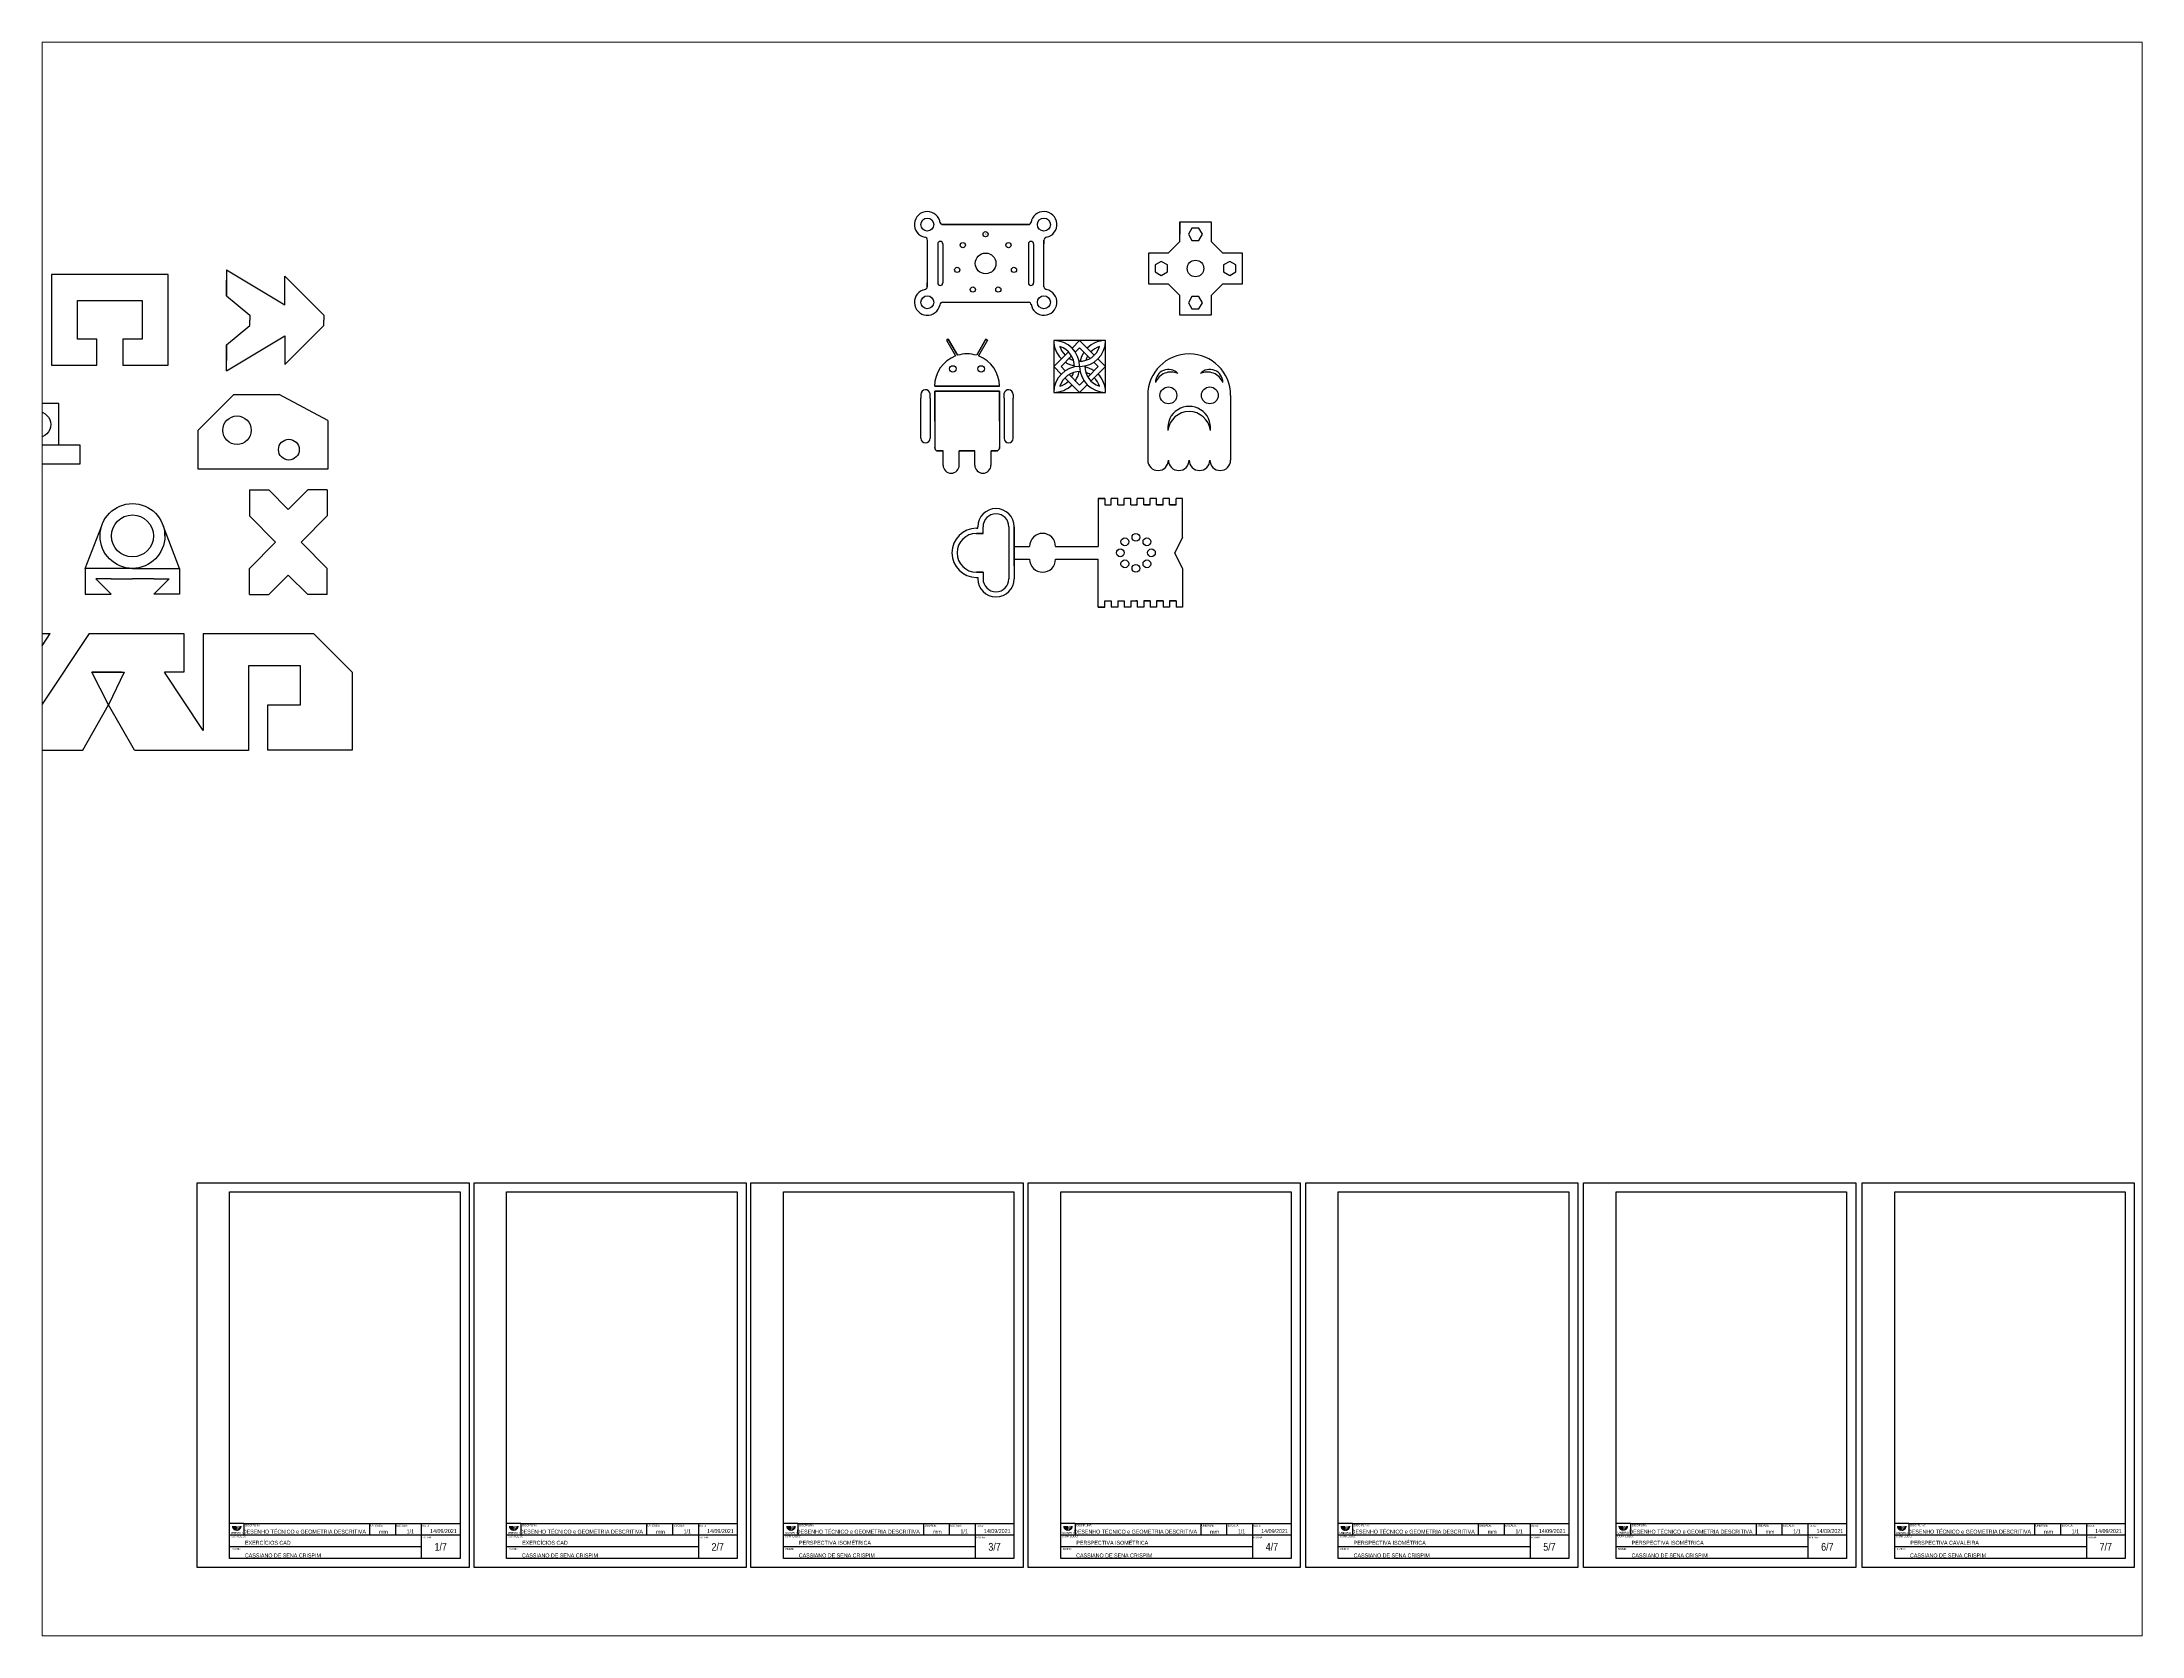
# Paper-space layout 'Layout2' of a CAD drawing. Header units: millimetres. Extents: x 26 to 231, y 20 to 176.
# The model-space entities are those that its viewports show. They can reach past a viewport. Long polylines and large blocks are cut down to what shows.
import ezdxf

# ---------------------------------------------------------------- set-up
doc = ezdxf.new("R2010")
doc.units = ezdxf.units.MM
doc.header["$LTSCALE"] = 0.25
doc.layers.add('Prancha - Selo', color=7, linetype='Continuous', lineweight=30)
doc.styles.get("Standard").update_dxf_attribs({"font": 'arial.ttf'})

# ---------------------------------------------------------------- blocks, each defined once
blk = doc.blocks.new('A$C5FD40010')
at = {"layer": 'Prancha - Selo'}
h = blk.add_hatch(color=256, dxfattribs=at)
h.paths.add_polyline_path([(7.7, 4.2), (7.8, 4.4), (7.8, 4.5), (7.9, 4.7), (8, 4.9), (8, 5.1), (8, 5.2), (8.1, 5.4), (8.1, 5.6), (8.1, 5.8), (8.1, 6), (6.9, 6), (4.4, 2.5), (4.4, 2.8), (6.6, 6), (6.3, 6), (4.4, 3.3), (4.4, 3.6), (6, 6), (5.7, 6), (4.4, 4.1), (4.4, 4.4), (5.5, 6), (5.2, 6), (4.4, 4.9), (4.4, 6), (0.7, 6), (0.7, 5.8), (0.7, 5.6), (0.7, 5.4), (0.7, 5.2), (0.8, 5.1), (0.8, 4.9), (0.9, 4.7), (1, 4.5), (1, 4.4), (1.1, 4.2), (1.2, 4), (1.3, 3.9), (1.4, 3.7), (1.5, 3.6), (1.6, 3.5), (1.8, 3.3), (1.9, 3.2), (2, 3.1), (2.2, 3), (2.3, 2.9), (2.5, 2.8), (2.6, 2.7), (2.8, 2.6), (2.9, 2.5), (3.1, 2.5), (3.3, 2.4), (3.5, 2.4), (3.7, 2.3), (3.8, 2.3), (4, 2.3), (4.2, 2.2), (4.4, 2.2), (4.6, 2.2), (4.8, 2.3), (5, 2.3), (5.2, 2.3), (5.3, 2.4), (5.5, 2.4), (5.7, 2.5), (5.9, 2.5), (6, 2.6), (6.2, 2.7), (6.3, 2.8), (6.5, 2.9), (6.6, 3), (6.8, 3.1), (6.9, 3.2), (7, 3.3), (7.2, 3.5), (7.3, 3.6), (7.4, 3.7), (7.5, 3.9), (7.6, 4)])
h.paths.add_polyline_path([(8.8, 1.5), (8.5, 1.5), (8.5, 0), (8.8, 0)])
h.paths.add_polyline_path([(8.2, 0.2), (7.5, 0.2), (7.5, 1.5), (7.2, 1.5), (7.2, 0), (8.2, 0)])
h.paths.add_polyline_path([(6.4, 1.5), (6, 1.5), (5.4, 0), (5.7, 0), (6.2, 1.2), (6.7, 0), (7, 0)])
h.paths.add_polyline_path([(5.6, 1.5), (5.3, 1.5), (4.8, 0.3), (4.4, 1.5), (4.1, 1.5), (4.6, 0), (5, 0)])
h.paths.add_polyline_path([(3.8, 1.5), (3.5, 1.5), (3.5, 0), (3.8, 0)])
h.paths.add_polyline_path([(3.2, 1.5), (2.9, 1.5), (2.9, 0.4), (2, 1.5), (1.8, 1.5), (1.8, 0), (2, 0), (2, 1.1), (2.8, 0), (3.2, 0)])
h.paths.add_polyline_path([(1.1, 0.1), (1.1, 0.2), (1.2, 0.2), (1.2, 0.2), (1.2, 0.2), (1.2, 0.3), (1.3, 0.3), (1.3, 0.3), (1.3, 0.3), (1.3, 0.4), (1.3, 0.4), (1.3, 0.4), (1.3, 0.5), (1.4, 0.5), (1.4, 0.5), (1.4, 0.6), (1.4, 0.6), (1.4, 0.6), (1.4, 0.7), (1.4, 0.7), (1.4, 1.5), (1.1, 1.5), (1.1, 0.7), (1.1, 0.7), (1.1, 0.6), (1.1, 0.6), (1.1, 0.6), (1.1, 0.6), (1.1, 0.6), (1.1, 0.5), (1.1, 0.5), (1.1, 0.5), (1, 0.5), (1, 0.5), (1, 0.4), (1, 0.4), (1, 0.4), (1, 0.4), (0.9, 0.4), (0.9, 0.4), (0.9, 0.3), (0.9, 0.3), (0.9, 0.3), (0.8, 0.3), (0.8, 0.3), (0.8, 0.3), (0.8, 0.3), (0.8, 0.3), (0.7, 0.3), (0.7, 0.3), (0.7, 0.3), (0.6, 0.3), (0.6, 0.3), (0.6, 0.3), (0.6, 0.3), (0.6, 0.3), (0.5, 0.3), (0.5, 0.3), (0.5, 0.3), (0.5, 0.3), (0.5, 0.4), (0.4, 0.4), (0.4, 0.4), (0.4, 0.4), (0.4, 0.4), (0.4, 0.4), (0.4, 0.5), (0.3, 0.5), (0.3, 0.5), (0.3, 0.5), (0.3, 0.5), (0.3, 0.6), (0.3, 0.6), (0.3, 0.6), (0.3, 0.6), (0.3, 0.7), (0.3, 0.7), (0.3, 0.7), (0.3, 1.5), (0, 1.5), (0, 0.7), (0, 0.7), (0, 0.6), (0, 0.6), (0, 0.6), (0, 0.5), (0, 0.5), (0, 0.5), (0.1, 0.4), (0.1, 0.4), (0.1, 0.4), (0.1, 0.3), (0.1, 0.3), (0.1, 0.3), (0.2, 0.3), (0.2, 0.2), (0.2, 0.2), (0.2, 0.2), (0.3, 0.2), (0.3, 0.1), (0.3, 0.1), (0.3, 0.1), (0.4, 0.1), (0.4, 0.1), (0.4, 0.1), (0.5, 0), (0.5, 0), (0.5, 0), (0.6, 0), (0.6, 0), (0.6, 0), (0.7, 0), (0.7, 0), (0.7, 0), (0.8, 0), (0.8, 0), (0.8, 0), (0.9, 0), (0.9, 0), (0.9, 0), (1, 0.1), (1, 0.1), (1, 0.1), (1.1, 0.1), (1.1, 0.1)])

msp = doc.modelspace()

# ---------------------------------------------------------------- linework, layer by layer
for p, q in [((2522.8, 2978.4), (2513.9, 2969.7)), ((2555.7, 2969.7), (2546.8, 2978.4)), ((2497.9, 2859.8), (2497.9, 2834.8)), ((2561.9, 2859.8), (2561.9, 2834.8)), ((2513.4, 2834.8), (2513.9, 2834.8)), ((2546.4, 2834.8), (2545.9, 2834.8))]:
    msp.add_line(p, q)
for points in [[(2852, 3094.2)], [(2532, 2988.9), (2529.3, 2984.1), (2532, 2979.3), (2537.5, 2979.3), (2540.3, 2984.1), (2537.5, 2988.9)], [(2508.4, 2963.2), (2503.6, 2960.5), (2503.6, 2955), (2508.4, 2952.2), (2513.1, 2955), (2513.1, 2960.5)], [(2561.2, 2963.2), (2556.4, 2960.5), (2556.4, 2955), (2561.2, 2952.2), (2565.9, 2955), (2565.9, 2960.5)], [(2532, 2936.1), (2529.3, 2931.3), (2532, 2926.5), (2537.5, 2926.5), (2540.3, 2931.3), (2537.5, 2936.1)], [(2425.4, 2902.1), (2425.4, 2862.1), (2465.4, 2862.1), (2465.4, 2902.1)], [(2631.4, 2472.2)], [(2536.8, 2309.6)], [(1789.2, 2245.3), (1967.2, 2245.3), (1967.2, 1962.3), (1789.2, 1962.3)], [(2003.1, 2245.3), (2181, 2245.3), (2181, 1962.3), (2003.1, 1962.3)], [(2216.8, 2245.3), (2394.7, 2245.3), (2394.7, 1962.3), (2216.8, 1962.3)], [(2430.8, 2245.3), (2608.7, 2245.3), (2608.7, 1962.3), (2430.8, 1962.3)], [(2645, 2245.3), (2823, 2245.3), (2823, 1962.3), (2645, 1962.3)], [(2859.5, 2245.3), (3037.4, 2245.3), (3037.4, 1962.3), (2859.5, 1962.3)], [(3074.5, 2245.3), (3252.4, 2245.3), (3252.4, 1962.3), (3074.5, 1962.3)]]:
    msp.add_lwpolyline(points, close=True)
for points in [[(2339.1, 2991.6), (2406, 2991.6)], [(2406, 2991.6), (2339.1, 2991.6)], [(2406, 2991.6), (2372.8, 2991.6)], [(2372.8, 2984.3), (2372.8, 2984.1)], [(2522.8, 2993.7), (2522.8, 2984.1), (2522.8, 2984.1)], [(2522.8, 2993.7), (2534.8, 2993.7)], [(2522.8, 2978.4), (2522.8, 2993.7), (2546.8, 2993.7), (2546.8, 2978.4)], [(2522.8, 2978.4), (2522.8, 2984.1)], [(2546.8, 2984.1), (2546.8, 2978.4)], [(2327.8, 2979.6), (2327.8, 2943.6)], [(2327.8, 2979.6), (2327.8, 2976.6)], [(2327.8, 2976.6), (2327.8, 2961.6)], [(2335.8, 2976.6), (2335.8, 2946.6)], [(2339.8, 2976.6), (2339.8, 2976.6), (2339.8, 2946.6)], [(2405.8, 2976.6), (2405.8, 2946.6)], [(2409.8, 2976.6), (2409.8, 2946.6)], [(2417.8, 2979.6), (2417.8, 2976.6)], [(2417.8, 2943.6), (2417.8, 2979.6)], [(2498.8, 2969.7), (2508.4, 2969.7)], [(2513.9, 2945.7), (2498.8, 2945.7), (2498.8, 2969.7), (2513.9, 2969.7)], [(2555.7, 2969.7), (2570.8, 2969.7), (2570.8, 2945.7), (2555.7, 2945.7)], [(2570.8, 2969.7), (2570.8, 2957.7)], [(1651.8, 2953.1), (1651.8, 2883.1), (1686.8, 2883.1), (1686.8, 2903.1), (1671.8, 2903.1), (1671.8, 2933.1), (1721.8, 2933.1), (1721.8, 2903.1), (1706.8, 2903.1), (1706.8, 2883.1), (1741.8, 2883.1), (1741.8, 2953.1), (1651.8, 2953.1)], [(1786.9, 2956.7), (1786.9, 2936.7), (1804.9, 2921.7)], [(1786.9, 2956.7), (1831.9, 2929.7)], [(1831.9, 2929.7), (1831.9, 2951.7)], [(1831.9, 2951.7), (1861.9, 2921.7)], [(2372.8, 2961.6), (2372.8, 2961.6)], [(2498.8, 2945.7), (2498.8, 2957.7)], [(1786.9, 2936.7), (1786.9, 2948.7)], [(2327.8, 2943.6), (2327.8, 2946.6)], [(2417.8, 2943.6), (2417.8, 2946.6)], [(2513.9, 2945.7), (2522.8, 2936.9)], [(2546.8, 2936.9), (2546.8, 2921.7), (2522.8, 2921.7), (2522.8, 2936.9)], [(2546.8, 2936.9), (2555.7, 2945.7)], [(2546.8, 2936.9), (2546.8, 2931.3)], [(2561.2, 2945.7), (2555.7, 2945.7)], [(2570.8, 2945.7), (2561.2, 2945.7)], [(1804.9, 2921.7), (1804.9, 2917.7)], [(1804.9, 2913.7), (1804.9, 2917.7)], [(1861.9, 2921.7), (1861.9, 2917.7)], [(1861.9, 2913.7), (1861.9, 2917.7)], [(2339.8, 2931.6), (2406, 2931.6)], [(2522.8, 2921.7), (2522.8, 2931.3)], [(2546.8, 2921.7), (2534.8, 2921.7)], [(1786.9, 2878.7), (1786.9, 2898.7), (1804.9, 2913.7)], [(1786.9, 2878.7), (1831.9, 2905.7)], [(1831.9, 2883.7), (1861.9, 2913.7)], [(1831.9, 2905.7), (1831.9, 2883.7)], [(2343.1, 2902.6), (2344, 2903.1), (2342.7, 2902.4)], [(2342.7, 2902.4), (2349.6, 2890.2)], [(2343.1, 2902.6), (2344, 2903.1)], [(2344, 2903.1), (2351.1, 2890.7)], [(2350.5, 2891.8), (2344, 2903.1)], [(2372.9, 2903.1), (2365.9, 2890.7)], [(2366.5, 2891.8), (2372.9, 2903.1)], [(2374.3, 2902.4), (2367.3, 2890.2)], [(2373.9, 2902.6), (2372.9, 2903.1)], [(2373.9, 2902.6), (2372.9, 2903.1), (2374.3, 2902.4)], [(2456.7, 2890.7), (2445.4, 2902.1), (2439.5, 2896.2)], [(1786.9, 2898.7), (1786.9, 2886.7)], [(2358.5, 2891.8), (2358.5, 2891.8), (2358.4, 2891.8)], [(2436.7, 2893.4), (2425.4, 2882.1), (2431.2, 2876.2)], [(2439.1, 2890.2), (2431, 2882.1), (2434.3, 2878.7)], [(2453.5, 2888.3), (2445.4, 2896.4), (2442, 2893.1)], [(2451.6, 2873.9), (2459.7, 2882.1), (2456.4, 2885.4)], [(2454, 2870.7), (2465.4, 2882.1), (2459.5, 2887.9)], [(2434, 2873.4), (2445.4, 2862.1), (2451.2, 2867.9)], [(2437.2, 2875.8), (2445.4, 2867.7), (2448.7, 2871)], [(1673.9, 2821.4), (1657.4, 2821.4), (1657.4, 2853.4), (1625.4, 2853.4), (1625.4, 2836.4)], [(1792.5, 2860.4), (1765, 2832.9)], [(1792.5, 2860.4), (1827.5, 2860.4)], [(1865, 2840.4), (1827.5, 2860.4)], [(2322.8, 2860.5), (2322.8, 2857.5)], [(2322.8, 2826.7), (2322.8, 2857.5), (2322.8, 2857.5)], [(2330, 2857.5), (2330, 2861.1)], [(2330, 2857.5), (2330, 2826.7)], [(2333.5, 2866.8), (2383.5, 2866.8)], [(2383.5, 2866.8), (2333.5, 2866.8)], [(2333.5, 2840), (2333.5, 2863), (2383.5, 2863), (2383.5, 2840), (2383.5, 2818.7)], [(2383.5, 2840), (2383.5, 2863), (2333.5, 2863), (2333.5, 2840), (2333.5, 2818.7)], [(2358.5, 2866.8), (2358.5, 2866.8)], [(2358.5, 2866.8), (2358.5, 2866.8)], [(2358.5, 2866.8), (2358.5, 2866.8)], [(2387, 2857.5), (2387, 2861.1)], [(2387, 2857.5), (2387, 2826.7)], [(2394.1, 2860.5), (2394.2, 2857.5)], [(2394.2, 2826.7), (2394.2, 2857.5), (2394.1, 2857.5)], [(2497.9, 2859.8), (2497.9, 2809.8)], [(2497.9, 2859.8), (2497.9, 2809.8)], [(2561.9, 2859.8), (2561.9, 2809.8)], [(2561.9, 2859.8), (2561.9, 2809.8)], [(1865, 2840.4), (1865, 2802.9), (1765, 2802.9)], [(2333.5, 2840), (2333.5, 2818.9)], [(2333.5, 2840), (2333.5, 2819.5)], [(2383.5, 2840), (2383.5, 2818.9)], [(2383.5, 2840), (2383.5, 2819.5)], [(1548.9, 2806.9), (1673.9, 2806.9), (1673.9, 2821.4), (1548.9, 2821.4), (1548.9, 2806.9)], [(1765, 2802.9), (1765, 2832.9)], [(2340, 2817), (2335.3, 2817)], [(2340, 2817), (2335.3, 2817)], [(2335.3, 2817), (2340, 2817)], [(2340, 2806), (2340, 2817)], [(2352.5, 2806), (2352.5, 2817)], [(2352.5, 2817), (2364.5, 2817)], [(2364.5, 2817), (2352.5, 2817)], [(2364.5, 2806), (2364.5, 2817)], [(2377, 2817), (2381.6, 2817)], [(2377, 2806), (2377, 2817)], [(2377, 2817), (2381.6, 2817)], [(2381.6, 2817), (2377, 2817)], [(1835, 2802.9), (1820, 2802.9)], [(1804.6, 2786.8), (1804.6, 2766.8)], [(1804.6, 2786.8), (1819.6, 2786.8)], [(1834.6, 2771.8), (1819.6, 2786.8)], [(1834.6, 2771.8), (1849.6, 2786.8)], [(1864.6, 2786.8), (1849.6, 2786.8)], [(1864.6, 2786.8), (1864.6, 2766.8)], [(2464.8, 2780.3), (2459.8, 2780.3), (2459.8, 2748.3)], [(2459.8, 2780.3), (2459.8, 2775.3)], [(2459.8, 2780.3), (2464.8, 2780.3)], [(2464.8, 2780.3), (2464.8, 2775.3), (2469.8, 2775.3)], [(2464.8, 2775.3), (2469.8, 2775.3)], [(2474.8, 2780.3), (2469.8, 2780.3)], [(2469.8, 2775.3), (2469.8, 2780.3)], [(2474.8, 2775.3), (2474.8, 2780.3)], [(2474.8, 2775.3), (2479.8, 2775.3)], [(2474.8, 2775.3), (2479.8, 2775.3)], [(2484.8, 2780.3), (2479.8, 2780.3)], [(2479.8, 2775.3), (2479.8, 2780.3)], [(2484.8, 2775.3), (2484.8, 2780.3)], [(2484.8, 2775.3), (2489.8, 2775.3)], [(2484.8, 2775.3), (2489.8, 2775.3)], [(2489.8, 2775.3), (2488.8, 2775.3)], [(2494.8, 2780.3), (2489.8, 2780.3)], [(2489.8, 2775.3), (2489.8, 2780.3)], [(2494.8, 2775.3), (2494.8, 2780.3)], [(2494.8, 2775.3), (2499.8, 2775.3)], [(2494.8, 2775.3), (2499.8, 2775.3)], [(2499.8, 2775.3), (2494.8, 2775.3)], [(2504.8, 2780.3), (2499.8, 2780.3)], [(2499.8, 2775.3), (2499.8, 2780.3)], [(2504.8, 2775.3), (2504.8, 2780.3)], [(2504.8, 2775.3), (2509.8, 2775.3)], [(2504.8, 2775.3), (2509.8, 2775.3)], [(2509.8, 2775.3), (2504.8, 2775.3)], [(2514.8, 2780.3), (2509.8, 2780.3)], [(2509.8, 2775.3), (2509.8, 2780.3)], [(2514.8, 2775.3), (2514.8, 2780.3)], [(2514.8, 2775.3), (2519.8, 2775.3)], [(2519.8, 2775.3), (2514.8, 2775.3)], [(2524.8, 2750.3), (2524.8, 2780.3), (2519.8, 2780.3)], [(2519.8, 2775.3), (2519.8, 2780.3)], [(1677.9, 2726.3), (1690.4, 2758.7)], [(1689.3, 2751.3), (1689.3, 2755.8)], [(1750.7, 2726.3), (1738.2, 2758.7)], [(1739.3, 2751.3), (1739.3, 2755.8)], [(1804.6, 2766.8), (1824.6, 2746.4)], [(1864.6, 2766.8), (1844.6, 2746.4)], [(2365.8, 2753.3), (2370.8, 2753.3), (2370.8, 2758.4)], [(2365.8, 2757.3), (2366.8, 2757.3), (2366.8, 2758.4)], [(2390.8, 2758.4), (2390.8, 2718.3)], [(2394.8, 2748.3), (2394.8, 2758.4)], [(2394.8, 2758.4), (2394.8, 2718.3)], [(1804.6, 2726.1), (1824.6, 2746.4)], [(1864.6, 2726.1), (1844.6, 2746.4)], [(2370.8, 2753.3), (2365.8, 2753.3)], [(2394.8, 2738.3), (2394.8, 2748.3)], [(2394.8, 2748.3), (2394.8, 2738.3)], [(2394.8, 2738.3), (2394.8, 2743.3), (2406.8, 2743.3)], [(2426.8, 2743.3), (2459.8, 2743.3)], [(2459.8, 2748.3), (2459.8, 2743.3)], [(2524.8, 2750.3), (2518.8, 2738.3)], [(1714.3, 2726.3), (1694.3, 2726.3), (1677.9, 2726.3)], [(1677.9, 2726.3), (1677.9, 2706.3), (1697.9, 2706.3)], [(1714.3, 2726.3), (1734.3, 2726.3), (1750.7, 2726.3)], [(1750.7, 2726.3), (1750.7, 2706.3), (1730.7, 2706.3)], [(1804.6, 2706.1), (1804.6, 2726.1)], [(1864.6, 2706.1), (1864.6, 2726.1)], [(2365.8, 2723.3), (2370.8, 2723.3), (2370.8, 2718.3)], [(2370.8, 2723.3), (2365.8, 2723.3)], [(2394.8, 2728.3), (2394.8, 2738.3)], [(2394.8, 2738.3), (2394.8, 2733.3), (2406.8, 2733.3)], [(2394.8, 2738.3), (2394.8, 2728.3)], [(2394.8, 2728.3), (2394.8, 2718.3)], [(2426.8, 2733.3), (2459.8, 2733.3)], [(2459.8, 2728.3), (2459.8, 2733.3)], [(2464.8, 2696.3), (2459.8, 2696.3), (2459.8, 2728.3)], [(2524.8, 2726.3), (2518.8, 2738.3)], [(2524.8, 2726.3), (2524.8, 2696.3), (2519.8, 2696.3)], [(1697.9, 2718.3), (1685.9, 2718.3), (1697.9, 2706.3)], [(1697.9, 2718.3), (1714.3, 2718.3)], [(1730.7, 2718.3), (1714.3, 2718.3)], [(1730.7, 2718.3), (1742.7, 2718.3), (1730.7, 2706.3)], [(1834.6, 2721.1), (1819.6, 2706.1)], [(1834.6, 2721.1), (1849.6, 2706.1)], [(2365.8, 2719.3), (2366.9, 2719.3), (2366.8, 2718.3)], [(1804.6, 2706.1), (1819.6, 2706.1)], [(1864.6, 2706.1), (1849.6, 2706.1)], [(2459.8, 2696.3), (2459.8, 2701.3)], [(2459.8, 2696.3), (2464.8, 2696.3)], [(2464.8, 2701.3), (2469.8, 2701.3)], [(2464.8, 2696.3), (2464.8, 2701.3), (2469.8, 2701.3)], [(2469.8, 2701.3), (2469.8, 2696.3)], [(2474.8, 2696.3), (2469.8, 2696.3)], [(2474.8, 2701.3), (2474.8, 2696.3)], [(2474.8, 2701.3), (2479.8, 2701.3)], [(2474.8, 2701.3), (2479.8, 2701.3)], [(2479.8, 2701.3), (2479.8, 2696.3)], [(2484.8, 2696.3), (2479.8, 2696.3)], [(2484.8, 2701.3), (2484.8, 2696.3)], [(2484.8, 2701.3), (2489.8, 2701.3)], [(2484.8, 2701.3), (2489.8, 2701.3)], [(2489.8, 2701.3), (2488.8, 2701.3)], [(2489.8, 2701.3), (2489.8, 2696.3)], [(2494.8, 2696.3), (2489.8, 2696.3)], [(2494.8, 2701.3), (2494.8, 2696.3)], [(2494.8, 2701.3), (2499.8, 2701.3)], [(2494.8, 2701.3), (2499.8, 2701.3)], [(2499.8, 2701.3), (2494.8, 2701.3)], [(2499.8, 2701.3), (2499.8, 2696.3)], [(2504.8, 2696.3), (2499.8, 2696.3)], [(2504.8, 2701.3), (2504.8, 2696.3)], [(2504.8, 2701.3), (2509.8, 2701.3)], [(2504.8, 2701.3), (2509.8, 2701.3)], [(2509.8, 2701.3), (2504.8, 2701.3)], [(2509.8, 2701.3), (2509.8, 2696.3)], [(2514.8, 2696.3), (2509.8, 2696.3)], [(2514.8, 2701.3), (2514.8, 2696.3)], [(2514.8, 2701.3), (2519.8, 2701.3)], [(2519.8, 2701.3), (2514.8, 2701.3)], [(2519.8, 2701.3), (2519.8, 2696.3)], [(1585.9, 2676.1), (1650.9, 2676.1)], [(1630.9, 2646.1), (1650.9, 2676.1)], [(1680.9, 2676.1), (1640.9, 2616.1)], [(1680.9, 2676.1), (1753.9, 2676.1), (1753.9, 2646.1), (1738.9, 2646.1)], [(1768.9, 2676.1), (1768.9, 2646.1), (1768.9, 2601.1), (1738.9, 2646.1)], [(1768.9, 2676.1), (1853.9, 2676.1)], [(1853.9, 2676.1), (1883.9, 2646.1)], [(1555.9, 2646.1), (1555.9, 2586.1), (1675.9, 2586.1)], [(1630.9, 2646.1), (1590.9, 2646.1), (1590.9, 2616.1), (1640.9, 2616.1)], [(1675.9, 2586.1), (1695.9, 2621.1), (1683, 2646.1)], [(1683, 2646.1), (1708, 2646.1), (1695.9, 2621.1)], [(1705.9, 2646.1), (1683, 2646.1)], [(1883.9, 2586.1), (1818.9, 2586.1), (1818.9, 2621.1), (1843.9, 2621.1), (1843.9, 2651.1), (1803.9, 2651.1), (1803.9, 2585.7)], [(1883.9, 2646.1), (1883.9, 2586.1)], [(1715.9, 2586.1), (1695.9, 2621.1)], [(1715.9, 2586.1), (1715.9, 2586.1), (1803.9, 2586.1)], [(1764.2, 2252.3), (1764.2, 2252.3), (1974.2, 2252.3), (1974.2, 1955.3), (1764.2, 1955.3), (1764.2, 2252.3)], [(1978, 2252.3), (1978, 2252.3), (2188, 2252.3), (2188, 1955.3), (1978, 1955.3), (1978, 2252.3)], [(2191.7, 2252.3), (2191.7, 2252.3), (2401.7, 2252.3), (2401.7, 1955.3), (2191.7, 1955.3), (2191.7, 2252.3)], [(2405.7, 2252.3), (2405.7, 2252.3), (2615.7, 2252.3), (2615.7, 1955.3), (2405.7, 1955.3), (2405.7, 2252.3)], [(2620, 2252.3), (2620, 2252.3), (2830, 2252.3), (2830, 1955.3), (2620, 1955.3), (2620, 2252.3)], [(2834.4, 2252.3), (2834.4, 2252.3), (3044.4, 2252.3), (3044.4, 1955.3), (2834.4, 1955.3), (2834.4, 2252.3)], [(3049.4, 2252.3), (3049.4, 2252.3), (3259.4, 2252.3), (3259.4, 1955.3), (3049.4, 1955.3), (3049.4, 2252.3)], [(1800.2, 1989.3), (1789.2, 1989.3)], [(1967.2, 1980.3), (1789.2, 1980.3)], [(1800.2, 1989.3), (1897.2, 1989.3)], [(1800.2, 1989.3), (1800.2, 1980.3)], [(1897.2, 1989.3), (1917.2, 1989.3)], [(1897.2, 1989.3), (1897.2, 1980.3)], [(1917.2, 1989.3), (1937.2, 1989.3)], [(1917.2, 1989.3), (1917.2, 1980.3)], [(1937.2, 1989.3), (1967.2, 1989.3)], [(1937.2, 1989.3), (1937.2, 1980.3), (1937.2, 1971.3), (1937.2, 1962.3)], [(2014.1, 1989.3), (2003.1, 1989.3)], [(2181, 1980.3), (2003.1, 1980.3)], [(2014.1, 1989.3), (2111.1, 1989.3)], [(2014.1, 1989.3), (2014.1, 1980.3)], [(2111.1, 1989.3), (2131.1, 1989.3)], [(2111.1, 1989.3), (2111.1, 1980.3)], [(2131.1, 1989.3), (2151.1, 1989.3)], [(2131.1, 1989.3), (2131.1, 1980.3)], [(2151.1, 1989.3), (2181.1, 1989.3)], [(2151.1, 1989.3), (2151.1, 1980.3), (2151.1, 1971.3), (2151.1, 1962.3)], [(2227.8, 1989.3), (2216.8, 1989.3)], [(2394.7, 1980.3), (2216.8, 1980.3)], [(2227.8, 1989.3), (2324.8, 1989.3)], [(2227.8, 1989.3), (2227.8, 1980.3)], [(2324.8, 1989.3), (2344.8, 1989.3)], [(2324.8, 1989.3), (2324.8, 1980.3)], [(2344.8, 1989.3), (2364.8, 1989.3)], [(2344.8, 1989.3), (2344.8, 1980.3)], [(2364.8, 1989.3), (2394.8, 1989.3)], [(2364.8, 1989.3), (2364.8, 1980.3), (2364.8, 1971.3), (2364.8, 1962.3)], [(2441.8, 1989.3), (2430.8, 1989.3)], [(2608.7, 1980.3), (2430.8, 1980.3)], [(2441.8, 1989.3), (2538.8, 1989.3)], [(2441.8, 1989.3), (2441.8, 1980.3)], [(2538.8, 1989.3), (2558.8, 1989.3)], [(2538.8, 1989.3), (2538.8, 1980.3)], [(2558.8, 1989.3), (2578.8, 1989.3)], [(2558.8, 1989.3), (2558.8, 1980.3)], [(2578.8, 1989.3), (2608.8, 1989.3)], [(2578.8, 1989.3), (2578.8, 1980.3), (2578.8, 1971.3), (2578.8, 1962.3)], [(2656, 1989.3), (2645, 1989.3)], [(2823, 1980.3), (2645, 1980.3)], [(2656, 1989.3), (2753, 1989.3)], [(2656, 1989.3), (2656, 1980.3)], [(2753, 1989.3), (2773, 1989.3)], [(2753, 1989.3), (2753, 1980.3)], [(2773, 1989.3), (2793, 1989.3)], [(2773, 1989.3), (2773, 1980.3)], [(2793, 1989.3), (2823, 1989.3)], [(2793, 1989.3), (2793, 1980.3), (2793, 1971.3), (2793, 1962.3)], [(2870.5, 1989.3), (2859.5, 1989.3)], [(3037.4, 1980.3), (2859.5, 1980.3)], [(2870.5, 1989.3), (2967.5, 1989.3)], [(2870.5, 1989.3), (2870.5, 1980.3)], [(2967.5, 1989.3), (2987.5, 1989.3)], [(2967.5, 1989.3), (2967.5, 1980.3)], [(2987.5, 1989.3), (3007.5, 1989.3)], [(2987.5, 1989.3), (2987.5, 1980.3)], [(3007.5, 1989.3), (3037.5, 1989.3)], [(3007.5, 1989.3), (3007.5, 1980.3), (3007.5, 1971.3), (3007.5, 1962.3)], [(3085.5, 1989.3), (3074.5, 1989.3)], [(3252.4, 1980.3), (3074.5, 1980.3)], [(3085.5, 1989.3), (3182.5, 1989.3)], [(3085.5, 1989.3), (3085.5, 1980.3)], [(3182.5, 1989.3), (3202.5, 1989.3)], [(3182.5, 1989.3), (3182.5, 1980.3)], [(3202.5, 1989.3), (3222.5, 1989.3)], [(3202.5, 1989.3), (3202.5, 1980.3)], [(3222.5, 1989.3), (3252.5, 1989.3)], [(3222.5, 1989.3), (3222.5, 1980.3), (3222.5, 1971.3), (3222.5, 1962.3)], [(1937.2, 1971.3), (1789.2, 1971.3)], [(2151.1, 1971.3), (2003.1, 1971.3)], [(2364.8, 1971.3), (2216.8, 1971.3)], [(2578.8, 1971.3), (2430.8, 1971.3)], [(2793, 1971.3), (2645, 1971.3)], [(3007.5, 1971.3), (2859.5, 1971.3)], [(3222.5, 1971.3), (3074.5, 1971.3)]]:
    msp.add_lwpolyline(points)
for centre, radius in [((2327.8, 2991.6), 5), ((2372.8, 2984.1), 2), ((2417.8, 2991.6), 5), ((2355.2, 2975.7), 2), ((2372.8, 2961.6), 8), ((2390.4, 2975.7), 2), ((2350.9, 2956.6), 2), ((2394.7, 2956.6), 2), ((2534.8, 2957.7), 6.4), ((2327.8, 2931.6), 5), ((2363, 2941.4), 2), ((2382.6, 2941.4), 2), ((2417.8, 2931.6), 5), ((2347.5, 2880.2), 2.5), ((2369.4, 2880.2), 2.5), ((2513.9, 2859.8), 6.5), ((2545.9, 2859.8), 6.5), ((1641.2, 2837.3), 10), ((1795, 2832.9), 11), ((1835, 2817.9), 8), ((1714.3, 2751.3), 25), ((1714.3, 2751.3), 25), ((1714.3, 2751.3), 16.2), ((1714.3, 2751.3), 16.2), ((2476.8, 2738.3), 3), ((2476.8, 2738.3), 3), ((2480.3, 2746.8), 3), ((2488.8, 2750.3), 3), ((2497.3, 2746.8), 3), ((2500.8, 2738.3), 3), ((2500.8, 2738.3), 3), ((2480.3, 2729.8), 3), ((2488.8, 2726.3), 3), ((2497.3, 2729.8), 3)]:
    msp.add_circle(centre, radius)
for centre, radius, start, end in [((2327.8, 2991.6), 10, 6.3925, 259.4911), ((2417.8, 2991.6), 10, 281.4783, 171.5889), ((2339.5, 2993.5), 1.86, 202.7009, 259.4307), ((2405.9, 2993.7), 2.09, 266.8375, 357.4234), ((2325.5, 2979.5), 2.36, 356.7994, 81.0603), ((2337.8, 2976.6), 2, 0, 180), ((2407.8, 2976.6), 2, 0, 180), ((2421.1, 2978.7), 3.42, 112.2013, 163.5378), ((2327.8, 2931.6), 10, 99.8413, 348.5217), ((2325.5, 2943.7), 2.27, 277.0504, 358.6888), ((2337.8, 2946.6), 2, 180, 0), ((2407.8, 2946.6), 2, 180, 0), ((2417.8, 2931.6), 10, 188.658, 78.5217), ((2420.5, 2944.1), 2.71, 189.0077, 260.3949), ((2339.8, 2929.4), 2.24, 90.6466, 173.6142), ((2405.9, 2929.5), 2.12, 3.3928, 87.6536), ((2445.4, 2902.1), 20, 180, 225), ((2425.4, 2882.1), 20, 360, 90), ((2445.4, 2902.1), 20, 270, 0), ((2465.4, 2882.1), 20, 90, 135), ((2358.4, 2866.8), 25, 110.6231, 180), ((2358.4, 2866.8), 25, 89.9442, 107.1479), ((2358.5, 2866.8), 25, 72.8521, 90.0868), ((2358.5, 2866.8), 25, 0, 69.3769), ((2445.4, 2902.1), 16, 197.1144, 225), ((2425.4, 2882.1), 16, 358.5491, 72.8856), ((2445.4, 2902.1), 20, 236.537, 258.448), ((2445.4, 2902.1), 16, 239.4775, 252.8856), ((2445.4, 2902.1), 16, 268.5491, 342.8856), ((2465.4, 2882.1), 20, 146.537, 168.448), ((2465.4, 2882.1), 16, 149.4775, 162.8856), ((2465.4, 2882.1), 16, 107.1144, 135), ((2529.9, 2859.8), 32, 0, 180), ((2529.9, 2859.8), 32, 0, 180), ((2445.4, 2862.1), 20, 90, 180), ((2445.4, 2862.1), 16, 88.5491, 162.8856), ((2425.4, 2882.1), 16, 287.1144, 315), ((2425.4, 2882.1), 16, 329.4775, 342.8856), ((2425.4, 2882.1), 20, 326.537, 348.448), ((2465.4, 2882.1), 20, 180, 270), ((2465.4, 2882.1), 16, 178.5491, 252.8856), ((2445.4, 2862.1), 20, 56.537, 78.448), ((2445.4, 2862.1), 16, 59.4775, 72.8856), ((2445.4, 2862.1), 16, 17.1144, 45), ((2445.4, 2862.1), 20, 0, 45), ((2513.9, 2869.8), 10, 43.6028, 180), ((2515.9, 2864.8), 13, 66.2227, 157.3801), ((2545.9, 2869.8), 10, 0, 136.3972), ((2543.9, 2864.8), 13, 22.6199, 113.7773), ((2326.4, 2860.5), 3.6, 9.5604, 180), ((2390.5, 2860.5), 3.6, 0, 170.4396), ((2425.4, 2882.1), 20, 270, 315), ((2529.9, 2834.8), 16.5, 353.0379, 186.9621), ((2529.9, 2834.8), 16.5, 353.0379, 186.9621), ((2529.9, 2830.8), 16.5, 6.9621, 173.0379), ((2529.9, 2830.8), 16.5, 6.9621, 173.0379), ((2326.4, 2826.7), 3.6, 180, 0), ((2390.6, 2826.7), 3.6, 180, 0), ((2335.6, 2819.2), 2.21, 171.9416, 278.0584), ((2346.2, 2806), 6.25, 180, 0), ((2370.7, 2806), 6.25, 180, 0), ((2381.3, 2819.2), 2.21, 261.9416, 8.0584), ((2505.9, 2809.8), 8, 180, 0), ((2521.9, 2809.8), 8, 180, 0), ((2537.9, 2809.8), 8, 180, 0), ((2553.9, 2809.8), 8, 180, 0), ((2380.8, 2758.4), 14, 0, 180), ((2365.8, 2738.3), 19, 90, 270), ((2380.8, 2758.4), 10, 0, 180), ((2365.8, 2738.3), 15, 90, 270), ((2416.8, 2743.3), 10, 0, 180), ((2416.8, 2733.3), 10, 180, 0), ((2380.8, 2718.3), 14, 180, 0), ((2380.8, 2718.3), 10, 180, 0)]:
    msp.add_arc(centre, radius, start, end)

# ---------------------------------------------------------------- block references
at = {"layer": 'Prancha - Selo'}
for p in [(1790.4, 1981.4), (2004.2, 1981.4), (2218.2, 1981.4), (2432, 1981.4), (2646.1, 1981.3), (2860.6, 1981.5), (3075.5, 1981.3)]:
    msp.add_blockref('A$C5FD40010', p, dxfattribs=at)

# ---------------------------------------------------------------- texts
for s, width, heights, insert, char_height, attachment_point in [('{\\fBahnschrift Light SemiCondensed|b0|i0|c0|p34;CONTEÚDO:}', 9.167, [0], (1790.4, 1980.2), 1.5, 1), ('{\\fBahnschrift Light SemiCondensed|b0|i0|c0|p34;DISCIPLINA:}', 1.219, [0], (1801.3, 1988.7), 1.5, 1), ('\\pxr18.26228;{\\fBahnschrift Light SemiCondensed|b0|i0|c0|p34;DESENHO TÉCNICO e GEOMETRIA DESCRITIVA}', 141.472, [2.131628207280301e-14], (1949.3, 1981.5), 3, 9), ('{\\fBahnschrift Light SemiCondensed|b0|i0|c0|p34;UNIDADE:}', 20, [0], (1898, 1988.5), 1.5, 1), ('{\\fBahnschrift Light SemiCondensed|b0|i0|c0|p34;mm}', 14.159, [0], (1904.6, 1984.4), 3, 1), ('{\\fBahnschrift Light SemiCondensed|b0|i0|c0|p34;ESCALA:}', 13.985, [0], (1918.1, 1988.5), 1.5, 1), ('{\\fBahnschrift Light SemiCondensed|b0|i0|c0|p34;1/1}', 13.238, [0], (1925.9, 1984.8), 3, 1), ('{\\fBahnschrift Light SemiCondensed|b0|i0|c0|p34;DATA:}', 26.726, [0], (1937.9, 1988.3), 1.5, 1), ('{\\fBahnschrift Light SemiCondensed|b0|i0|c0|p34;FOLHA:}', 29.93, [0], (1938, 1979.3), 1.5, 1), ('{\\fBahnschrift Light SemiCondensed|b0|i0|c0|p34;14/09/2021}', 26.393, [0], (1944, 1985), 3, 1), ('{\\fBahnschrift Light SemiCondensed|b0|i0|c0|p34;CONTEÚDO:}', 9.167, [0], (2004.2, 1980.2), 1.5, 1), ('{\\fBahnschrift Light SemiCondensed|b0|i0|c0|p34;DISCIPLINA:}', 1.219, [0], (2015.1, 1988.7), 1.5, 1), ('\\pxr18.26228;{\\fBahnschrift Light SemiCondensed|b0|i0|c0|p34;DESENHO TÉCNICO e GEOMETRIA DESCRITIVA}', 141.472, [2.131628207280301e-14], (2163.1, 1981.5), 3, 9), ('{\\fBahnschrift Light SemiCondensed|b0|i0|c0|p34;UNIDADE:}', 20, [0], (2111.8, 1988.5), 1.5, 1), ('{\\fBahnschrift Light SemiCondensed|b0|i0|c0|p34;mm}', 14.159, [0], (2118.4, 1984.4), 3, 1), ('{\\fBahnschrift Light SemiCondensed|b0|i0|c0|p34;ESCALA:}', 13.985, [0], (2132, 1988.5), 1.5, 1), ('{\\fBahnschrift Light SemiCondensed|b0|i0|c0|p34;1/1}', 13.238, [0], (2139.7, 1984.8), 3, 1), ('{\\fBahnschrift Light SemiCondensed|b0|i0|c0|p34;DATA:}', 26.726, [0], (2151.7, 1988.3), 1.5, 1), ('{\\fBahnschrift Light SemiCondensed|b0|i0|c0|p34;FOLHA:}', 29.93, [0], (2151.8, 1979.3), 1.5, 1), ('{\\fBahnschrift Light SemiCondensed|b0|i0|c0|p34;14/09/2021}', 26.393, [0], (2157.8, 1985), 3, 1), ('{\\fBahnschrift Light SemiCondensed|b0|i0|c0|p34;CONTEÚDO:}', 9.167, [0], (2217.9, 1980.2), 1.5, 1), ('{\\fBahnschrift Light SemiCondensed|b0|i0|c0|p34;DISCIPLINA:}', 1.219, [0], (2228.9, 1988.7), 1.5, 1), ('\\pxr18.26228;{\\fBahnschrift Light SemiCondensed|b0|i0|c0|p34;DESENHO TÉCNICO e GEOMETRIA DESCRITIVA}', 141.472, [2.131628207280301e-14], (2376.8, 1981.5), 3, 9), ('{\\fBahnschrift Light SemiCondensed|b0|i0|c0|p34;UNIDADE:}', 20, [0], (2325.5, 1988.5), 1.5, 1), ('{\\fBahnschrift Light SemiCondensed|b0|i0|c0|p34;mm}', 14.159, [0], (2332.1, 1984.4), 3, 1), ('{\\fBahnschrift Light SemiCondensed|b0|i0|c0|p34;ESCALA:}', 13.985, [0], (2345.7, 1988.5), 1.5, 1), ('{\\fBahnschrift Light SemiCondensed|b0|i0|c0|p34;1/1}', 13.238, [0], (2353.4, 1984.8), 3, 1), ('{\\fBahnschrift Light SemiCondensed|b0|i0|c0|p34;DATA:}', 26.726, [0], (2365.4, 1988.3), 1.5, 1), ('{\\fBahnschrift Light SemiCondensed|b0|i0|c0|p34;FOLHA:}', 29.93, [0], (2365.5, 1979.3), 1.5, 1), ('{\\fBahnschrift Light SemiCondensed|b0|i0|c0|p34;14/09/2021}', 26.393, [0], (2371.5, 1985), 3, 1), ('{\\fBahnschrift Light SemiCondensed|b0|i0|c0|p34;CONTEÚDO:}', 9.167, [0], (2431.9, 1980.2), 1.5, 1), ('{\\fBahnschrift Light SemiCondensed|b0|i0|c0|p34;DISCIPLINA:}', 1.219, [0], (2442.9, 1988.7), 1.5, 1), ('\\pxr18.26228;{\\fBahnschrift Light SemiCondensed|b0|i0|c0|p34;DESENHO TÉCNICO e GEOMETRIA DESCRITIVA}', 141.472, [2.131628207280301e-14], (2590.8, 1981.5), 3, 9), ('{\\fBahnschrift Light SemiCondensed|b0|i0|c0|p34;UNIDADE:}', 20, [0], (2539.5, 1988.5), 1.5, 1), ('{\\fBahnschrift Light SemiCondensed|b0|i0|c0|p34;mm}', 14.159, [0], (2546.1, 1984.4), 3, 1), ('{\\fBahnschrift Light SemiCondensed|b0|i0|c0|p34;ESCALA:}', 13.985, [0], (2559.7, 1988.5), 1.5, 1), ('{\\fBahnschrift Light SemiCondensed|b0|i0|c0|p34;1/1}', 13.238, [0], (2567.5, 1984.8), 3, 1), ('{\\fBahnschrift Light SemiCondensed|b0|i0|c0|p34;DATA:}', 26.726, [0], (2579.4, 1988.3), 1.5, 1), ('{\\fBahnschrift Light SemiCondensed|b0|i0|c0|p34;FOLHA:}', 29.93, [0], (2579.5, 1979.3), 1.5, 1), ('{\\fBahnschrift Light SemiCondensed|b0|i0|c0|p34;14/09/2021}', 26.393, [0], (2585.5, 1985), 3, 1), ('{\\fBahnschrift Light SemiCondensed|b0|i0|c0|p34;CONTEÚDO:}', 9.167, [0], (2646.2, 1980.2), 1.5, 1), ('{\\fBahnschrift Light SemiCondensed|b0|i0|c0|p34;DISCIPLINA:}', 1.219, [0], (2657.1, 1988.7), 1.5, 1), ('\\pxr18.26228;{\\fBahnschrift Light SemiCondensed|b0|i0|c0|p34;DESENHO TÉCNICO e GEOMETRIA DESCRITIVA}', 141.472, [2.131628207280301e-14], (2805.1, 1981.5), 3, 9), ('{\\fBahnschrift Light SemiCondensed|b0|i0|c0|p34;UNIDADE:}', 20, [0], (2753.8, 1988.5), 1.5, 1), ('{\\fBahnschrift Light SemiCondensed|b0|i0|c0|p34;mm}', 14.159, [0], (2760.4, 1984.4), 3, 1), ('{\\fBahnschrift Light SemiCondensed|b0|i0|c0|p34;ESCALA:}', 13.985, [0], (2773.9, 1988.5), 1.5, 1), ('{\\fBahnschrift Light SemiCondensed|b0|i0|c0|p34;1/1}', 13.238, [0], (2781.7, 1984.8), 3, 1), ('{\\fBahnschrift Light SemiCondensed|b0|i0|c0|p34;DATA:}', 26.726, [0], (2793.7, 1988.3), 1.5, 1), ('{\\fBahnschrift Light SemiCondensed|b0|i0|c0|p34;FOLHA:}', 29.93, [0], (2793.8, 1979.3), 1.5, 1), ('{\\fBahnschrift Light SemiCondensed|b0|i0|c0|p34;14/09/2021}', 26.393, [0], (2799.8, 1985), 3, 1), ('{\\fBahnschrift Light SemiCondensed|b0|i0|c0|p34;CONTEÚDO:}', 9.167, [0], (2860.6, 1980.2), 1.5, 1), ('{\\fBahnschrift Light SemiCondensed|b0|i0|c0|p34;DISCIPLINA:}', 1.219, [0], (2871.6, 1988.7), 1.5, 1), ('\\pxr18.26228;{\\fBahnschrift Light SemiCondensed|b0|i0|c0|p34;DESENHO TÉCNICO e GEOMETRIA DESCRITIVA}', 141.472, [2.131628207280301e-14], (3019.5, 1981.5), 3, 9), ('{\\fBahnschrift Light SemiCondensed|b0|i0|c0|p34;UNIDADE:}', 20, [0], (2968.2, 1988.5), 1.5, 1), ('{\\fBahnschrift Light SemiCondensed|b0|i0|c0|p34;mm}', 14.159, [0], (2974.8, 1984.4), 3, 1), ('{\\fBahnschrift Light SemiCondensed|b0|i0|c0|p34;ESCALA:}', 13.985, [0], (2988.4, 1988.5), 1.5, 1), ('{\\fBahnschrift Light SemiCondensed|b0|i0|c0|p34;1/1}', 13.238, [0], (2996.2, 1984.8), 3, 1), ('{\\fBahnschrift Light SemiCondensed|b0|i0|c0|p34;DATA:}', 26.726, [0], (3008.1, 1988.3), 1.5, 1), ('{\\fBahnschrift Light SemiCondensed|b0|i0|c0|p34;FOLHA:}', 29.93, [0], (3008.2, 1979.3), 1.5, 1), ('{\\fBahnschrift Light SemiCondensed|b0|i0|c0|p34;14/09/2021}', 26.393, [0], (3014.2, 1985), 3, 1), ('{\\fBahnschrift Light SemiCondensed|b0|i0|c0|p34;CONTEÚDO:}', 9.167, [0], (3075.6, 1980.2), 1.5, 1), ('{\\fBahnschrift Light SemiCondensed|b0|i0|c0|p34;DISCIPLINA:}', 1.219, [0], (3086.5, 1988.7), 1.5, 1), ('\\pxr18.26228;{\\fBahnschrift Light SemiCondensed|b0|i0|c0|p34;DESENHO TÉCNICO e GEOMETRIA DESCRITIVA}', 141.472, [2.131628207280301e-14], (3234.5, 1981.5), 3, 9), ('{\\fBahnschrift Light SemiCondensed|b0|i0|c0|p34;UNIDADE:}', 20, [0], (3183.2, 1988.5), 1.5, 1), ('{\\fBahnschrift Light SemiCondensed|b0|i0|c0|p34;mm}', 14.159, [0], (3189.8, 1984.4), 3, 1), ('{\\fBahnschrift Light SemiCondensed|b0|i0|c0|p34;ESCALA:}', 13.985, [0], (3203.4, 1988.5), 1.5, 1), ('{\\fBahnschrift Light SemiCondensed|b0|i0|c0|p34;1/1}', 13.238, [0], (3211.1, 1984.8), 3, 1), ('{\\fBahnschrift Light SemiCondensed|b0|i0|c0|p34;DATA:}', 26.726, [0], (3223.1, 1988.3), 1.5, 1), ('{\\fBahnschrift Light SemiCondensed|b0|i0|c0|p34;FOLHA:}', 29.93, [0], (3223.2, 1979.3), 1.5, 1), ('{\\fBahnschrift Light SemiCondensed|b0|i0|c0|p34;14/09/2021}', 26.393, [0], (3229.2, 1985), 3, 1), ('\\pxi1,t1;{\\fBahnschrift Light SemiCondensed|b0|i0|c0|p34;NOME:}', 148, [0], (1789.4, 1970.5), 1.5, 1), ('\\pxi4;{\\fBahnschrift Light SemiCondensed|b0|i0|c0|p34;CASSIANO DE SENA CRISPIM}', 148, [0], (1789.1, 1966.2), 3, 1), ('\\pxl4,t43;{\\fBahnschrift Light SemiCondensed|b0|i0|c0|p34;EXERCÍCIOS CAD}', 148, [0], (1789.2, 1976), 3, 1), ('{\\fBahnschrift Light SemiCondensed|b0|i0|c0|p34;1/7}', 29.93, [0], (1952.2, 1971.3), 6, 5), ('\\pxi1,t1;{\\fBahnschrift Light SemiCondensed|b0|i0|c0|p34;NOME:}', 148, [0], (2003.2, 1970.5), 1.5, 1), ('\\pxi4;{\\fBahnschrift Light SemiCondensed|b0|i0|c0|p34;CASSIANO DE SENA CRISPIM}', 148, [0], (2002.9, 1966.2), 3, 1), ('\\pxl4,t43;{\\fBahnschrift Light SemiCondensed|b0|i0|c0|p34;EXERCÍCIOS CAD}', 148, [0], (2003.1, 1976), 3, 1), ('{\\fBahnschrift Light SemiCondensed|b0|i0|c0|p34;2/7}', 29.93, [0], (2166, 1971.3), 6, 5), ('\\pxi1,t1;{\\fBahnschrift Light SemiCondensed|b0|i0|c0|p34;NOME:}', 148, [0], (2216.9, 1970.5), 1.5, 1), ('\\pxi4;{\\fBahnschrift Light SemiCondensed|b0|i0|c0|p34;CASSIANO DE SENA CRISPIM}', 148, [0], (2216.6, 1966.2), 3, 1), ('\\pxl4,t43;{\\fBahnschrift Light SemiCondensed|b0|i0|c0|p34;PERSPECTIVA ISOMÉTRICA}', 148, [0], (2216.8, 1976), 3, 1), ('{\\fBahnschrift Light SemiCondensed|b0|i0|c0|p34;3/7}', 29.93, [0], (2379.7, 1971.3), 6, 5), ('\\pxi1,t1;{\\fBahnschrift Light SemiCondensed|b0|i0|c0|p34;NOME:}', 148, [0], (2430.9, 1970.5), 1.5, 1), ('\\pxi4;{\\fBahnschrift Light SemiCondensed|b0|i0|c0|p34;CASSIANO DE SENA CRISPIM}', 148, [0], (2430.7, 1966.2), 3, 1), ('\\pxl4,t43;{\\fBahnschrift Light SemiCondensed|b0|i0|c0|p34;PERSPECTIVA ISOMÉTRICA}', 148, [0], (2430.8, 1976), 3, 1), ('{\\fBahnschrift Light SemiCondensed|b0|i0|c0|p34;4/7}', 29.93, [0], (2593.8, 1971.3), 6, 5), ('\\pxi1,t1;{\\fBahnschrift Light SemiCondensed|b0|i0|c0|p34;NOME:}', 148, [0], (2645.2, 1970.5), 1.5, 1), ('\\pxi4;{\\fBahnschrift Light SemiCondensed|b0|i0|c0|p34;CASSIANO DE SENA CRISPIM}', 148, [0], (2644.9, 1966.2), 3, 1), ('\\pxl4,t43;{\\fBahnschrift Light SemiCondensed|b0|i0|c0|p34;PERSPECTIVA ISOMÉTRICA}', 148, [0], (2645, 1976), 3, 1), ('{\\fBahnschrift Light SemiCondensed|b0|i0|c0|p34;5/7}', 29.93, [0], (2808, 1971.3), 6, 5), ('\\pxi1,t1;{\\fBahnschrift Light SemiCondensed|b0|i0|c0|p34;NOME:}', 148, [0], (2859.6, 1970.5), 1.5, 1), ('\\pxi4;{\\fBahnschrift Light SemiCondensed|b0|i0|c0|p34;CASSIANO DE SENA CRISPIM}', 148, [0], (2859.4, 1966.2), 3, 1), ('\\pxl4,t43;{\\fBahnschrift Light SemiCondensed|b0|i0|c0|p34;PERSPECTIVA ISOMÉTRICA}', 148, [0], (2859.5, 1976), 3, 1), ('{\\fBahnschrift Light SemiCondensed|b0|i0|c0|p34;6/7}', 29.93, [0], (3022.5, 1971.3), 6, 5), ('\\pxi1,t1;{\\fBahnschrift Light SemiCondensed|b0|i0|c0|p34;NOME:}', 148, [0], (3074.6, 1970.5), 1.5, 1), ('\\pxi4;{\\fBahnschrift Light SemiCondensed|b0|i0|c0|p34;CASSIANO DE SENA CRISPIM}', 148, [0], (3074.3, 1966.2), 3, 1), ('\\pxl4,t43;{\\fBahnschrift Light SemiCondensed|b0|i0|c0|p34;PERSPECTIVA CAVALEIRA}', 148, [0], (3074.5, 1976), 3, 1), ('{\\fBahnschrift Light SemiCondensed|b0|i0|c0|p34;7/7}', 29.93, [0], (3237.4, 1971.3), 6, 5)]:
    msp.add_mtext_dynamic_manual_height_columns(s, width=width, gutter_width=12.5, heights=heights, dxfattribs=dict(insert=insert, char_height=char_height, attachment_point=attachment_point))

psp = doc.layouts.new('Layout2')

# ---------------------------------------------------------------- viewports
at = {"layer": '0'}
psp.add_viewport(center=(128.5, 97.5), size=(205.6, 156), view_center_point=(2454.92, 2517.49), view_height=1229.867, dxfattribs=at)

doc.saveas('drawing.dxf')
